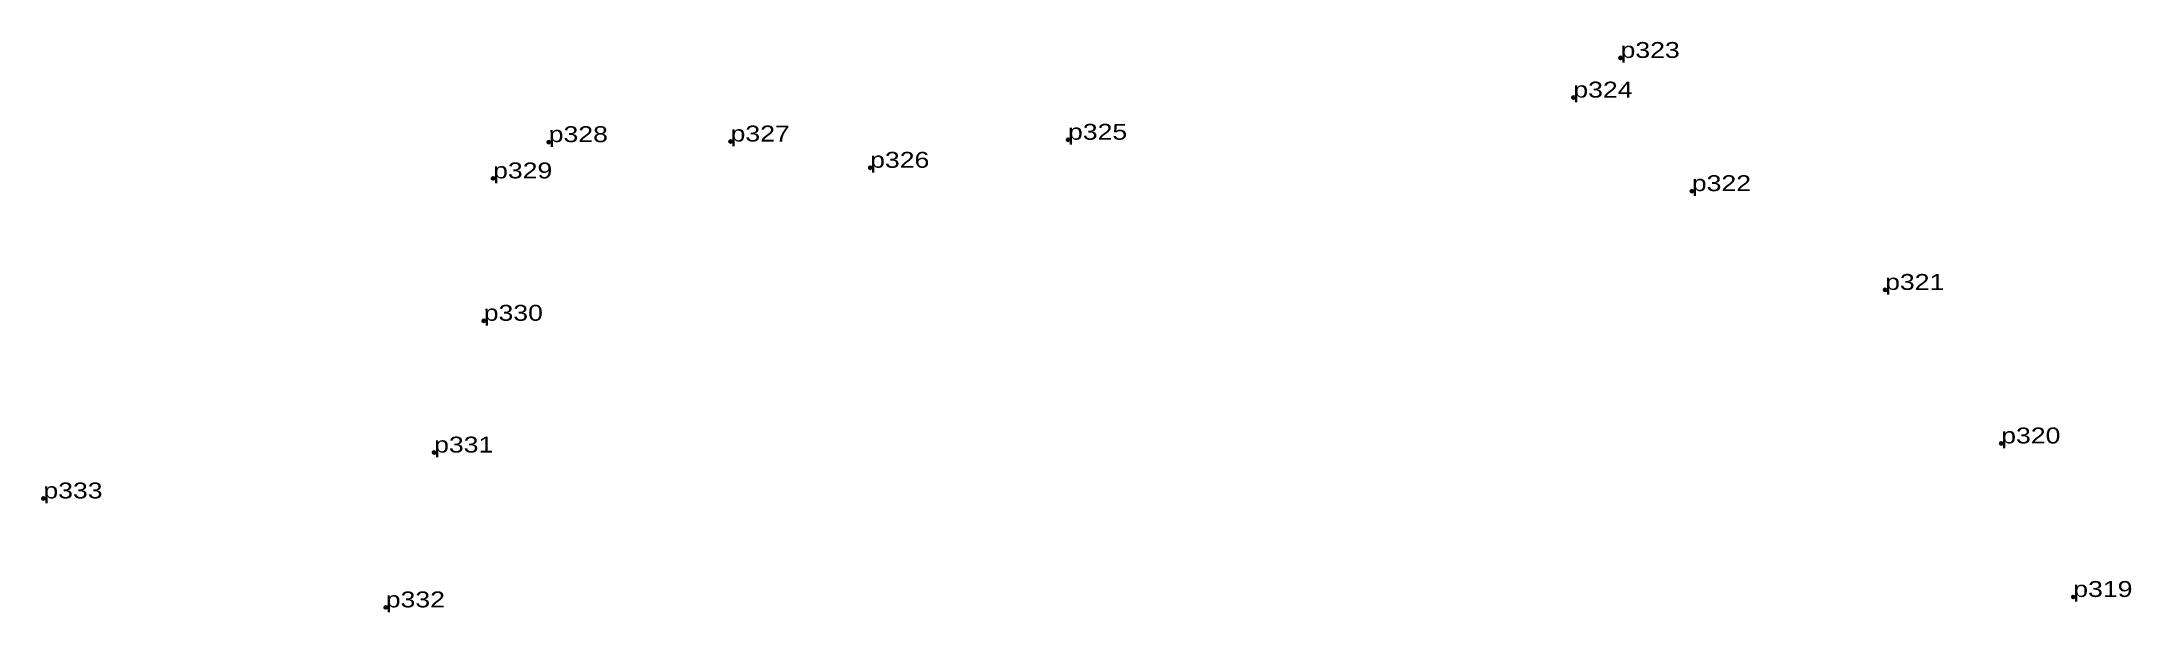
# Model space of a CAD drawing. Header units: metres. Extents: x 543607 to 546308, y 1834524 to 1839461.
# Drawn here: x 543875.6 to 544111.9, y 1839396.8 to 1839461.3 of the extents above; entities that cross this region are included whole.
import ezdxf

# ---------------------------------------------------------------- set-up
doc = ezdxf.new("R2010")
doc.units = ezdxf.units.M
doc.header["$LTSCALE"] = 0.72
doc.header["$PDMODE"] = 32
doc.header["$PDSIZE"] = 0.36
doc.layers.add('12', color=7, linetype='Continuous')
doc.layers.add('7', color=7, linetype='Continuous')

msp = doc.modelspace()

# ---------------------------------------------------------------- texts
at = {"layer": '12', "width": 1.25}
for s, p in [('p323', (544054.17, 1839459.44)), ('p323', (544054.17, 1839459.44)), ('p324', (544048.83, 1839454.96)), ('p324', (544048.83, 1839454.96)), ('p328', (543932.95, 1839449.92)), ('p328', (543932.95, 1839449.92)), ('p327', (543953.52, 1839449.99)), ('p327', (543953.52, 1839449.99)), ('p325', (543991.68, 1839450.19)), ('p325', (543991.68, 1839450.19)), ('p326', (543969.3, 1839447.02)), ('p326', (543969.3, 1839447.02)), ('p329', (543926.66, 1839445.82)), ('p329', (543926.66, 1839445.82)), ('p322', (544062.23, 1839444.38)), ('p322', (544062.23, 1839444.38)), ('p321', (544084.09, 1839433.21)), ('p321', (544084.09, 1839433.21)), ('p330', (543925.6, 1839429.72)), ('p330', (543925.6, 1839429.72)), ('p331', (543919.99, 1839414.82)), ('p331', (543919.99, 1839414.82)), ('p320', (544097.22, 1839415.85)), ('p320', (544097.22, 1839415.85)), ('p333', (543875.8, 1839409.63)), ('p333', (543875.8, 1839409.63)), ('p332', (543914.52, 1839397.31)), ('p332', (543914.52, 1839397.31)), ('p319', (544105.37, 1839398.49)), ('p319', (544105.37, 1839398.49))]:
    msp.add_text(s, height=1.8, dxfattribs=at).set_placement(p)

# ---------------------------------------------------------------- linework, layer by layer
at = {"layer": '7'}
for p in [(544054.17, 1839459.45), (544054.17, 1839459.44), (544048.83, 1839454.96), (543932.95, 1839449.92), (543953.51, 1839449.99), (543953.52, 1839449.99), (543991.68, 1839450.19), (543969.3, 1839447.02), (543926.66, 1839445.82), (544062.23, 1839444.38), (544084.09, 1839433.21), (543925.6, 1839429.72), (544097.22, 1839415.85), (543919.99, 1839414.82), (543875.8, 1839409.63), (543914.52, 1839397.31), (544105.37, 1839398.49)]:
    msp.add_point(p, dxfattribs=at)

msp.set_redraw_order([(e.dxf.handle, doc.entitydb.next_handle()) for e in msp.query("TEXT MTEXT ATTDEF DIMENSION ARC_DIMENSION")])  # texts and dimensions are drawn at this point

doc.saveas('drawing.dxf')
